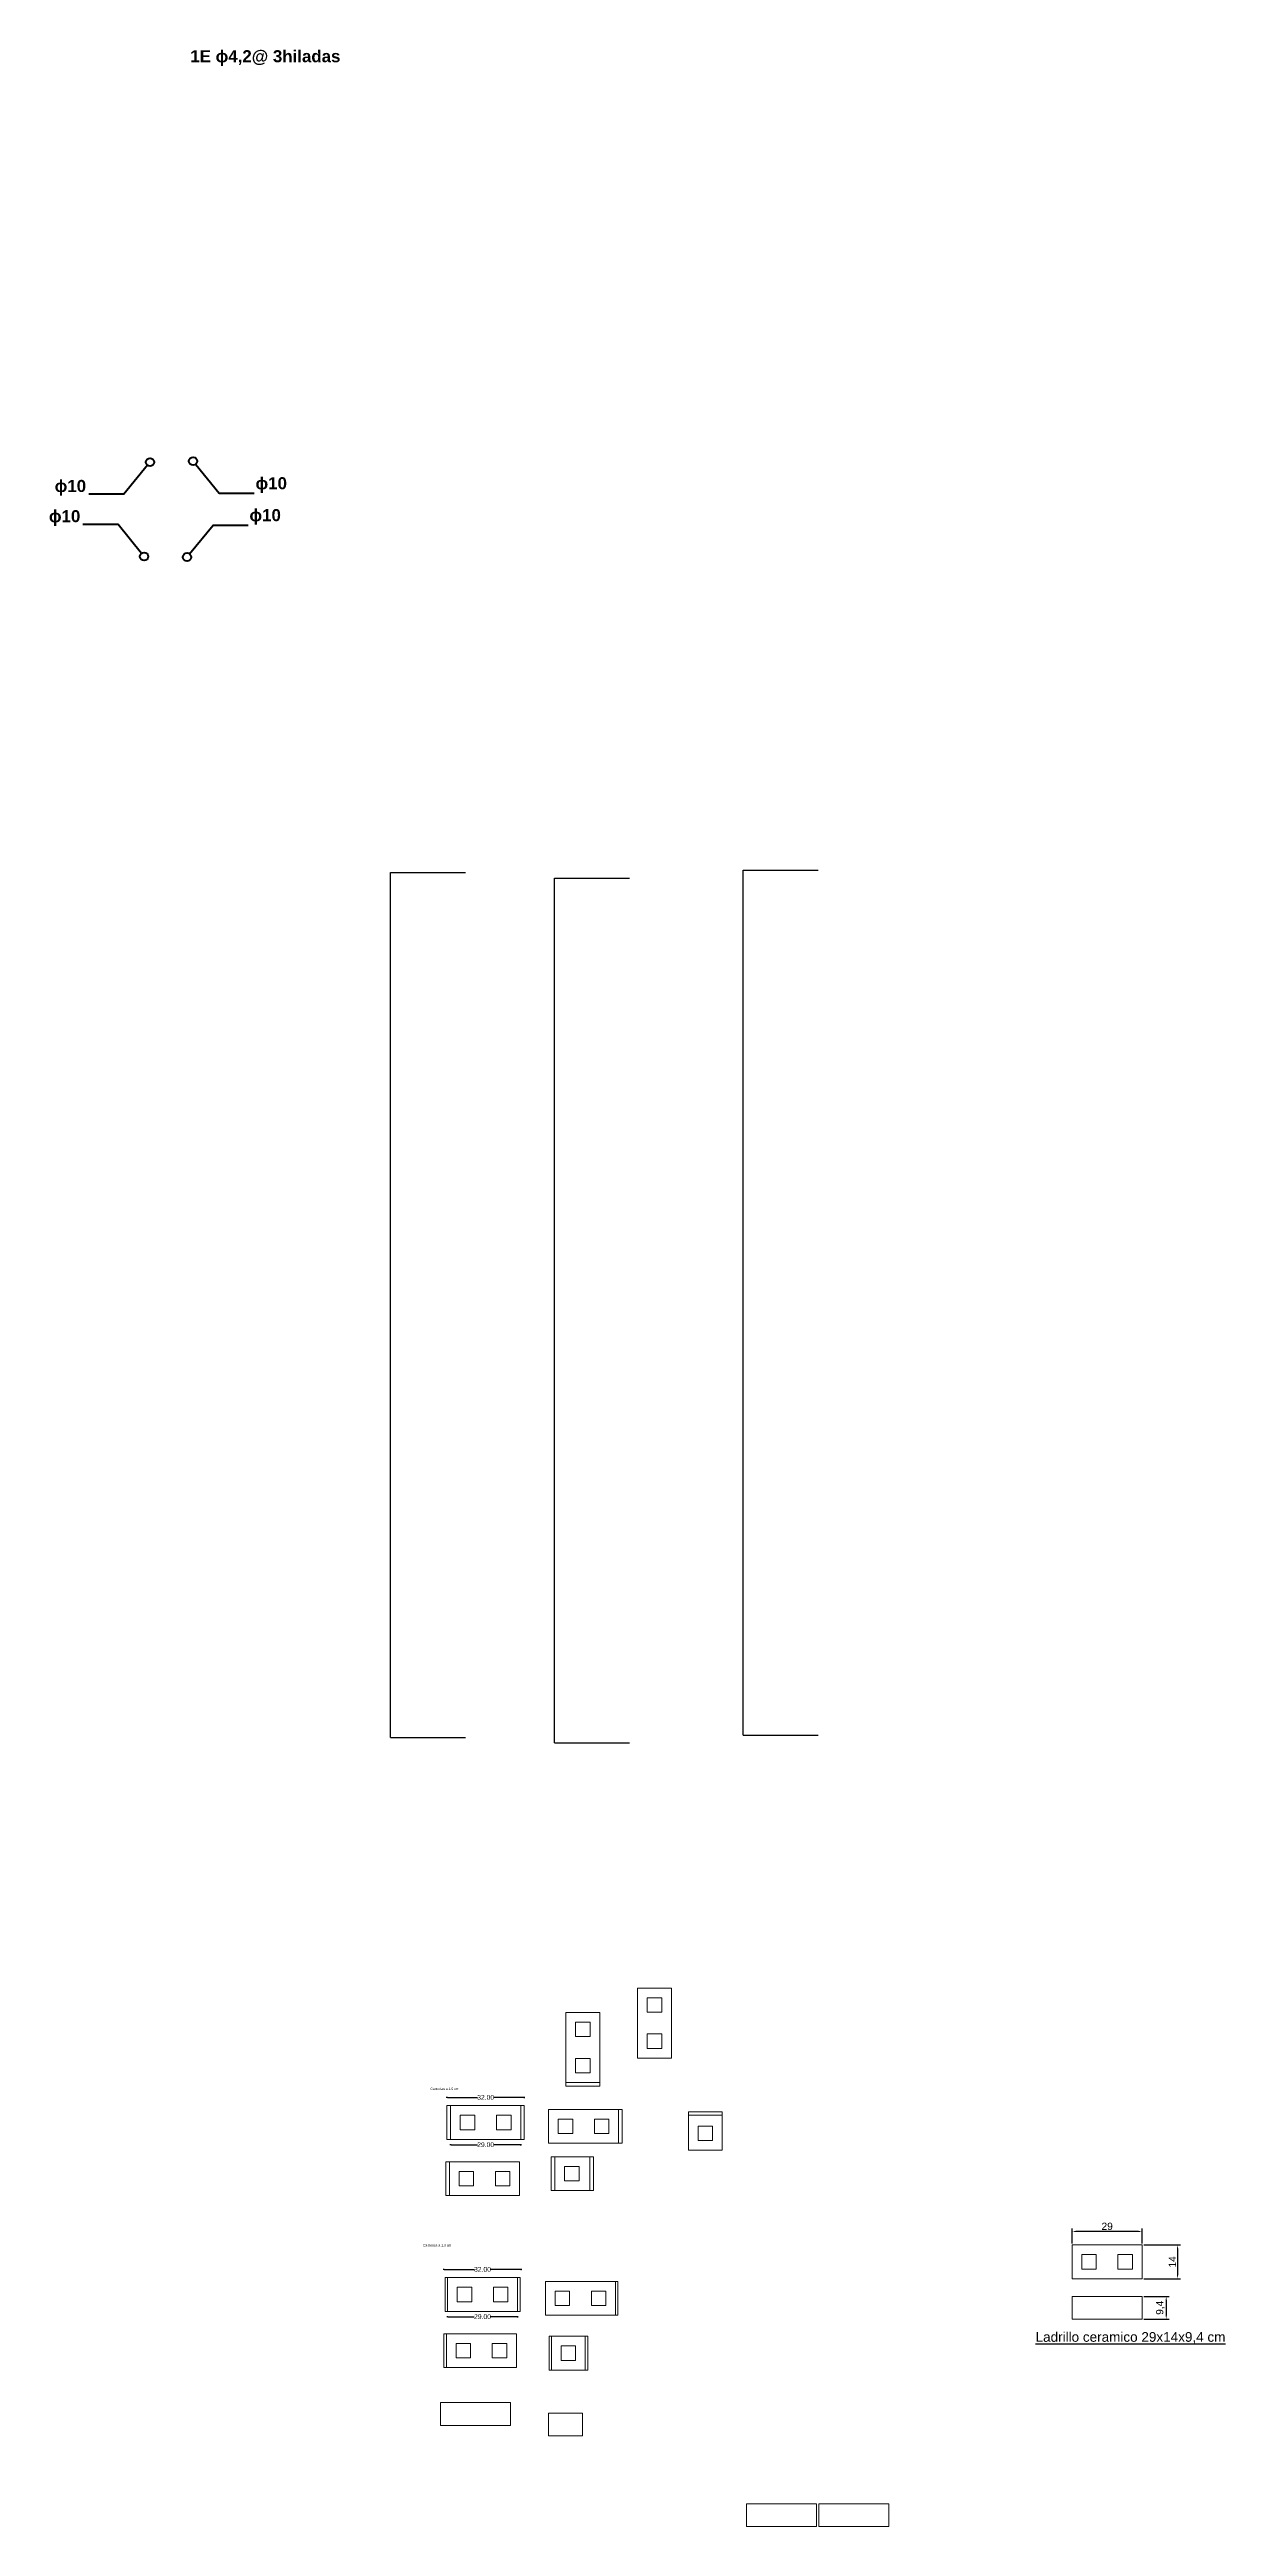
# Model space of a CAD drawing. Header units: centimetres. Extents: x 778 to 15841, y 1585 to 3584.
# Drawn here: x 1093 to 1579, y 2559 to 3584 of the extents above; entities that cross this region are included whole.
import ezdxf

# ---------------------------------------------------------------- set-up
doc = ezdxf.new("R2010")
doc.units = ezdxf.units.CM
doc.layers.get('DEFPOINTS').update_dxf_attribs({"color": 250})
doc.layers.add('armadura horizotal', color=7, linetype='Continuous', lineweight=30, true_color=0xff9eff)
doc.layers.add('Ceramico 1.0', color=7, linetype='Continuous', lineweight=5, true_color=0xc73200)
doc.layers.add('armadura vertical', color=6, linetype='Continuous', lineweight=30)
doc.layers.add('Ceramico 1.5', color=10, linetype='Continuous', lineweight=5)
doc.layers.add('Cotas', color=80, linetype='Continuous')
doc.layers.add('Texto', color=7, linetype='Continuous')
doc.styles.add('INTERARQ', font='arial.ttf')
doc.styles.get("Standard").update_dxf_attribs({"font": 'arial.ttf'})
doc.dimstyles.new('ESCALA_1-50', dxfattribs={"dimtxt": 2, "dimasz": 0.2, "dimexe": 0.18, "dimexo": 0.0625, "dimgap": 0, "dimtad": 0, "dimtih": 1, "dimtoh": 1, "dimzin": 0, "dimdsep": 46, "dimtxsty": 'INTERARQ', "dimblk": 'DIMTICK', "dimcen": 0, "dimse1": 1, "dimse2": 1, "dimclrd": 256, "dimclre": 1, "dimclrt": 2, "dimadec": 0, "dimazin": 0, "dimtfac": 4.5, "dimtofl": 0, "dimtmove": 2, "dimatfit": 3, "dimldrblk": 'DIMTICK', "dimfxl": 1, "dimtolj": 1, "dimtzin": 0, "dimarcsym": 0})
doc.dimstyles.new('ISO-25', dxfattribs={"dimtxt": 7.5, "dimasz": 2.5, "dimexe": 1.25, "dimexo": 0.625, "dimtad": 1, "dimtxsty": 'Standard', "dimcen": 2.5, "dimadec": 0, "dimazin": 0, "dimtfac": 1, "dimtmove": 0, "dimatfit": 3, "dimfxl": 1, "dimarcsym": 0})

msp = doc.modelspace()

# ---------------------------------------------------------------- texts
at = {"layer": 'armadura horizotal', "insert": (1145.117, 3584.065), "char_height": 5, "attachment_point": 1}
msp.add_mtext_dynamic_manual_height_columns('\\pxqc;{\\fArial|b1|i0|c0|p34;1E ϕ4,2@ 3hiladas}', width=73.64638, gutter_width=12.5, heights=[0], dxfattribs=at)
at = {"layer": 'armadura vertical', "char_height": 5, "attachment_point": 1}
for insert in [(1094.745, 3406.174), (1177.871, 3407.292), (1092.361, 3393.669), (1175.354, 3394.088)]:
    msp.add_mtext_dynamic_manual_height_columns('{\\fArial|b1|i0|c0|p34;ϕ10 }', width=6.97594, gutter_width=12.5, heights=[2.665], dxfattribs=dict(at, insert=insert))
at = {"layer": 'Texto', "lineweight": 20, "char_height": 1, "attachment_point": 1}
for s, insert in [('\\pxtc2;{\\fArial|b0|i0|c162|p34;Canterias a 1.5 cm}', (1250.217, 2740.643)), ('\\pxtc2;{\\fArial|b0|i0|c162|p34;Canterias a 1.}0{\\fArial|b0|i0|c162|p34; cm}', (1247.167, 2675.855))]:
    msp.add_mtext_dynamic_manual_height_columns(s, width=18.50955, gutter_width=1.219, heights=[3.428], dxfattribs=dict(at, insert=insert))
at = {"layer": 'Texto', "insert": (1500.672, 2639.428), "char_height": 4, "attachment_point": 1}
msp.add_mtext_dynamic_manual_height_columns('\\pxt8;{\\LLadrillo ceramico 29x14x9,4 cm}', width=87.20079, gutter_width=12.5, heights=[28.079], dxfattribs=at)

# ---------------------------------------------------------------- blocks, each defined once
blk = doc.blocks.new('DIMTICK')
at = {"color": 1}
for p, q in [((-1, 0), (1, 0)), ((0, 1), (0, -1))]:
    blk.add_line(p, q, dxfattribs=at)
at = {"color": 3, "const_width": 0.141}
blk.add_lwpolyline([(0.7, 0.7), (-0.7, -0.7)], dxfattribs=at)
blk = doc.blocks.new('*D2')
at = {"layer": 'Cotas', "lineweight": -2, "transparency": 16777216}
for p, q in [((1257.3, 2736.6), (1269.7, 2736.6)), ((1288.9, 2736.6), (1276.5, 2736.6))]:
    blk.add_line(p, q, dxfattribs=at)
at = {"layer": 'DEFPOINTS', "color": 0, "transparency": 16777216}
for p in [(1257.1, 2733.2), (1289.1, 2736.6), (1289.1, 2733.2)]:
    blk.add_point(p, dxfattribs=at)
at = {"layer": 'Cotas', "lineweight": -2, "transparency": 16777216, "xscale": 0.2, "yscale": 0.2, "zscale": 0.2, "rotation": 180}
blk.add_blockref('DIMTICK', (1257.1, 2736.6), dxfattribs=at)
at = {"layer": 'Cotas', "lineweight": -2, "transparency": 16777216, "xscale": 0.2, "yscale": 0.2, "zscale": 0.2}
blk.add_blockref('DIMTICK', (1289.1, 2736.6), dxfattribs=at)
at = {"layer": 'Cotas', "color": 2, "lineweight": 20, "transparency": 16777216, "insert": (1273.1, 2736.6), "char_height": 2, "attachment_point": 5, "style": 'INTERARQ'}
blk.add_mtext('\\A1;32.00', dxfattribs=at)
blk = doc.blocks.new('*D3')
at = {"layer": 'Cotas', "lineweight": -2, "transparency": 16777216}
for p, q in [((1258.8, 2717), (1269.7, 2717)), ((1287.4, 2717), (1276.5, 2717))]:
    blk.add_line(p, q, dxfattribs=at)
at = {"layer": 'DEFPOINTS', "color": 0, "transparency": 16777216}
for p in [(1258.6, 2719.2), (1287.6, 2719.2), (1287.6, 2717)]:
    blk.add_point(p, dxfattribs=at)
at = {"layer": 'Cotas', "lineweight": -2, "transparency": 16777216, "xscale": 0.2, "yscale": 0.2, "zscale": 0.2, "rotation": 180}
blk.add_blockref('DIMTICK', (1258.6, 2717), dxfattribs=at)
at = {"layer": 'Cotas', "lineweight": -2, "transparency": 16777216, "xscale": 0.2, "yscale": 0.2, "zscale": 0.2}
blk.add_blockref('DIMTICK', (1287.6, 2717), dxfattribs=at)
at = {"layer": 'Cotas', "color": 2, "lineweight": 20, "transparency": 16777216, "insert": (1273.1, 2717), "char_height": 2, "attachment_point": 5, "style": 'INTERARQ'}
blk.add_mtext('\\A1;29.00', dxfattribs=at)
blk = doc.blocks.new('*D5')
at = {"layer": 'Cotas', "lineweight": -2, "transparency": 16777216}
for p, q in [((1256, 2665.4), (1268.5, 2665.4)), ((1287.6, 2665.4), (1275.2, 2665.4))]:
    blk.add_line(p, q, dxfattribs=at)
at = {"layer": 'DEFPOINTS', "color": 0, "transparency": 16777216}
for p in [(1255.8, 2662), (1287.8, 2665.4), (1287.8, 2662)]:
    blk.add_point(p, dxfattribs=at)
at = {"layer": 'Cotas', "lineweight": -2, "transparency": 16777216, "xscale": 0.2, "yscale": 0.2, "zscale": 0.2, "rotation": 180}
blk.add_blockref('DIMTICK', (1255.8, 2665.4), dxfattribs=at)
at = {"layer": 'Cotas', "lineweight": -2, "transparency": 16777216, "xscale": 0.2, "yscale": 0.2, "zscale": 0.2}
blk.add_blockref('DIMTICK', (1287.8, 2665.4), dxfattribs=at)
at = {"layer": 'Cotas', "color": 2, "lineweight": 20, "transparency": 16777216, "insert": (1271.8, 2665.4), "char_height": 2, "attachment_point": 5, "style": 'INTERARQ'}
blk.add_mtext('\\A1;32.00', dxfattribs=at)
blk = doc.blocks.new('*D6')
at = {"layer": 'Cotas', "lineweight": -2, "transparency": 16777216}
for p, q in [((1257.5, 2645.8), (1268.4, 2645.8)), ((1286.1, 2645.8), (1275.2, 2645.8))]:
    blk.add_line(p, q, dxfattribs=at)
at = {"layer": 'DEFPOINTS', "color": 0, "transparency": 16777216}
for p in [(1257.3, 2648), (1286.3, 2648), (1286.3, 2645.8)]:
    blk.add_point(p, dxfattribs=at)
at = {"layer": 'Cotas', "lineweight": -2, "transparency": 16777216, "xscale": 0.2, "yscale": 0.2, "zscale": 0.2, "rotation": 180}
blk.add_blockref('DIMTICK', (1257.3, 2645.8), dxfattribs=at)
at = {"layer": 'Cotas', "lineweight": -2, "transparency": 16777216, "xscale": 0.2, "yscale": 0.2, "zscale": 0.2}
blk.add_blockref('DIMTICK', (1286.3, 2645.8), dxfattribs=at)
at = {"layer": 'Cotas', "color": 2, "lineweight": 20, "transparency": 16777216, "insert": (1271.8, 2645.8), "char_height": 2, "attachment_point": 5, "style": 'INTERARQ'}
blk.add_mtext('\\A1;29.00', dxfattribs=at)
blk = doc.blocks.new('*D228')
at = {"layer": 'Cotas', "color": 0, "lineweight": -2, "transparency": 16777216}
for p, q in [((1545.4, 2675.5), (1560.7, 2675.5)), ((1559.4, 2674), (1559.4, 2663)), ((1545.4, 2661.5), (1560.7, 2661.5))]:
    blk.add_line(p, q, dxfattribs=at)
at = {"layer": 'Cotas', "color": 0, "transparency": 16777216}
for points in [[(1559.2, 2674), (1559.7, 2674), (1559.4, 2675.5)], [(1559.2, 2663), (1559.7, 2663), (1559.4, 2661.5)]]:
    blk.add_solid(points, dxfattribs=at)
at = {"layer": 'DEFPOINTS', "color": 0, "transparency": 16777216}
for p in [(1544.8, 2675.5), (1544.8, 2661.5), (1559.4, 2661.5)]:
    blk.add_point(p, dxfattribs=at)
at = {"layer": 'Cotas', "color": 0, "transparency": 16777216, "insert": (1557.3, 2668.5), "char_height": 3, "attachment_point": 5, "rotation": 90}
blk.add_mtext('14', dxfattribs=at)
blk = doc.blocks.new('*D229')
at = {"layer": 'Cotas', "color": 0, "lineweight": -2, "transparency": 16777216}
for p, q in [((1515.8, 2676.1), (1515.8, 2682.3)), ((1543.3, 2681.1), (1517.3, 2681.1)), ((1544.8, 2676.1), (1544.8, 2682.3))]:
    blk.add_line(p, q, dxfattribs=at)
at = {"layer": 'Cotas', "color": 0, "transparency": 16777216}
for points in [[(1517.3, 2681.3), (1517.3, 2680.8), (1515.8, 2681.1)], [(1543.3, 2681.3), (1543.3, 2680.8), (1544.8, 2681.1)]]:
    blk.add_solid(points, dxfattribs=at)
at = {"layer": 'DEFPOINTS', "color": 0, "transparency": 16777216}
for p in [(1515.8, 2681.1), (1515.8, 2675.5), (1544.8, 2675.5)]:
    blk.add_point(p, dxfattribs=at)
at = {"layer": 'Cotas', "color": 0, "transparency": 16777216, "insert": (1530.3, 2683.2), "char_height": 3, "attachment_point": 5}
blk.add_mtext('29', dxfattribs=at)
blk = doc.blocks.new('*D230')
at = {"layer": 'Cotas', "color": 0, "lineweight": -2, "transparency": 16777216}
for p, q in [((1545.4, 2654.2), (1556, 2654.2)), ((1554.7, 2652.7), (1554.7, 2646.3)), ((1545.4, 2644.8), (1556, 2644.8))]:
    blk.add_line(p, q, dxfattribs=at)
at = {"layer": 'Cotas', "color": 0, "transparency": 16777216}
for points in [[(1554.5, 2652.7), (1555, 2652.7), (1554.7, 2654.2)], [(1554.5, 2646.3), (1555, 2646.3), (1554.7, 2644.8)]]:
    blk.add_solid(points, dxfattribs=at)
at = {"layer": 'DEFPOINTS', "color": 0, "transparency": 16777216}
for p in [(1544.8, 2654.2), (1544.8, 2644.8), (1554.7, 2644.8)]:
    blk.add_point(p, dxfattribs=at)
at = {"layer": 'Cotas', "color": 0, "transparency": 16777216, "insert": (1552.3, 2649.5), "char_height": 3, "attachment_point": 5, "rotation": 90}
blk.add_mtext('9,4', dxfattribs=at)

# ---------------------------------------------------------------- dimensions: what is measured, and where the dimension line sits
at = {"layer": 'Cotas', "lineweight": 20}
for base, p1, p2, picture, middle in [((1289.099, 2736.608), (1257.099, 2733.183), (1289.099, 2733.183), '*D2', (1273.099, 2736.608)), ((1287.599, 2717.015), (1258.599, 2719.183), (1287.599, 2719.183), '*D3', (1273.099, 2717.015)), ((1287.822, 2665.41), (1255.822, 2661.985), (1287.822, 2661.985), '*D5', (1271.822, 2665.41)), ((1286.322, 2645.817), (1257.322, 2647.985), (1286.322, 2647.985), '*D6', (1271.822, 2645.817))]:
    dim = msp.add_linear_dim(base=base, p1=p1, p2=p2, dimstyle='ESCALA_1-50', dxfattribs=at)
    dim.commit()
    dim.dimension.update_dxf_attribs({"geometry": picture, "text_midpoint": middle})
at = {"layer": 'Cotas'}
dim = msp.add_linear_dim(base=(1515.777, 2681.066), p1=(1544.777, 2675.492), p2=(1515.777, 2675.492), dimstyle='ISO-25', override={"dimtxt": 3, "dimasz": 1.5}, dxfattribs=at)
dim.commit()
dim.dimension.update_dxf_attribs({"geometry": '*D229', "text_midpoint": (1530.277, 2683.223)})
for base, p1, p2, picture, middle in [((1559.401, 2661.492), (1544.777, 2675.492), (1544.777, 2661.492), '*D228', (1557.27, 2668.492)), ((1554.748, 2644.77), (1544.777, 2654.17), (1544.777, 2644.77), '*D230', (1552.32, 2649.47))]:
    dim = msp.add_linear_dim(base=base, p1=p1, p2=p2, angle=90, dimstyle='ISO-25', override={"dimtxt": 3, "dimasz": 1.5}, dxfattribs=at)
    dim.commit()
    dim.dimension.update_dxf_attribs({"geometry": picture, "text_midpoint": middle})

# ---------------------------------------------------------------- linework, layer by layer
at = {"layer": 'armadura vertical'}
for p, q in [((1233.747, 2885.625), (1233.747, 3243.625)), ((1233.747, 3243.625), (1264.747, 3243.625)), ((1301.625, 2883.305), (1301.625, 3241.305)), ((1301.625, 3241.305), (1332.625, 3241.305)), ((1379.651, 2886.589), (1379.651, 3244.589)), ((1379.651, 3244.589), (1410.651, 3244.589)), ((1233.747, 2885.625), (1264.747, 2885.625)), ((1301.625, 2883.305), (1332.625, 2883.305)), ((1379.651, 2886.589), (1410.651, 2886.589))]:
    msp.add_line(p, q, dxfattribs=at)
at = {"layer": 'armadura vertical', "lineweight": 40}
for points in [[(1133.135, 3412.212), (1123.424, 3400.287), (1108.91, 3400.287)], [(1153.105, 3412.605), (1162.817, 3400.68), (1177.331, 3400.68)], [(1130.688, 3375.776), (1120.976, 3387.701), (1106.462, 3387.701)], [(1150.589, 3375.551), (1160.3, 3387.476), (1174.814, 3387.476)]]:
    msp.add_lwpolyline(points, dxfattribs=at)
for centre in [(1134.212, 3413.534), (1152.029, 3413.927), (1131.764, 3374.454), (1149.512, 3374.23)]:
    msp.add_circle(centre, 1.704, dxfattribs=at)
at = {"layer": 'Ceramico 1.0', "lineweight": 20}
for p, q in [((1515.777, 2675.492), (1544.777, 2675.492)), ((1515.777, 2661.492), (1515.777, 2675.492)), ((1544.777, 2675.492), (1544.777, 2661.492)), ((1257.322, 2661.985), (1286.322, 2661.985)), ((1257.322, 2647.985), (1257.322, 2661.985)), ((1286.322, 2661.985), (1286.322, 2647.985)), ((1297.855, 2660.406), (1326.855, 2660.406)), ((1297.855, 2646.406), (1297.855, 2660.406)), ((1326.855, 2660.406), (1326.855, 2646.406)), ((1544.777, 2661.492), (1515.777, 2661.492)), ((1286.322, 2647.985), (1257.322, 2647.985)), ((1326.855, 2646.406), (1297.855, 2646.406)), ((1256.843, 2638.715), (1285.843, 2638.715)), ((1256.843, 2624.715), (1256.843, 2638.715)), ((1285.843, 2638.715), (1285.843, 2624.715)), ((1285.843, 2624.715), (1256.843, 2624.715))]:
    msp.add_line(p, q, dxfattribs=at)
at = {"layer": 'Ceramico 1.0'}
for p, q in [((1257.322, 2661.985), (1256.322, 2661.985)), ((1256.322, 2661.985), (1256.322, 2647.985)), ((1286.322, 2661.985), (1287.322, 2661.985)), ((1287.322, 2661.985), (1287.322, 2647.985)), ((1326.855, 2660.406), (1326.855, 2660.406)), ((1326.855, 2660.406), (1327.855, 2660.406)), ((1327.855, 2660.406), (1327.855, 2646.406)), ((1256.322, 2647.985), (1257.322, 2647.985)), ((1287.322, 2647.985), (1286.322, 2647.985)), ((1327.855, 2646.406), (1326.855, 2646.406)), ((1256.843, 2638.715), (1255.843, 2638.715)), ((1255.843, 2638.715), (1255.843, 2624.715)), ((1300.326, 2637.719), (1299.326, 2637.719)), ((1299.326, 2637.719), (1299.326, 2623.719)), ((1314.326, 2637.719), (1315.326, 2637.719)), ((1315.326, 2637.719), (1315.326, 2623.719)), ((1255.843, 2624.715), (1256.843, 2624.715)), ((1299.326, 2623.719), (1300.326, 2623.719)), ((1315.326, 2623.719), (1314.326, 2623.719))]:
    msp.add_line(p, q, dxfattribs=at)
at = {"layer": 'Ceramico 1.0', "lineweight": 20}
for points in [[(1525.777, 2671.492), (1519.777, 2671.492), (1519.777, 2665.492), (1525.777, 2665.492)], [(1540.777, 2671.492), (1534.777, 2671.492), (1534.777, 2665.492), (1540.777, 2665.492)], [(1267.322, 2657.985), (1261.322, 2657.985), (1261.322, 2651.985), (1267.322, 2651.985)], [(1282.322, 2657.985), (1276.322, 2657.985), (1276.322, 2651.985), (1282.322, 2651.985)], [(1307.855, 2656.406), (1301.855, 2656.406), (1301.855, 2650.406), (1307.855, 2650.406)], [(1322.855, 2656.406), (1316.855, 2656.406), (1316.855, 2650.406), (1322.855, 2650.406)], [(1266.843, 2634.715), (1260.843, 2634.715), (1260.843, 2628.715), (1266.843, 2628.715)], [(1281.843, 2634.715), (1275.843, 2634.715), (1275.843, 2628.715), (1281.843, 2628.715)], [(1310.326, 2633.719), (1304.326, 2633.719), (1304.326, 2627.719), (1310.326, 2627.719)]]:
    msp.add_lwpolyline(points, close=True, dxfattribs=at)
at = {"layer": 'Ceramico 1.0'}
for points in [[(1544.777, 2654.17), (1544.777, 2644.77), (1515.777, 2644.77), (1515.777, 2654.17)], [(1300.326, 2623.719), (1314.326, 2623.719), (1314.326, 2637.719), (1300.326, 2637.719)], [(1283.443, 2610.229), (1283.443, 2600.829), (1254.443, 2600.829), (1254.443, 2610.229)], [(1313.116, 2605.838), (1313.116, 2596.438), (1299.116, 2596.438), (1299.116, 2605.838)], [(1410.003, 2568.373), (1410.003, 2558.973), (1381.003, 2558.973), (1381.003, 2568.373)], [(1440.003, 2568.373), (1440.003, 2558.973), (1411.003, 2558.973), (1411.003, 2568.373)]]:
    msp.add_lwpolyline(points, close=True, dxfattribs=at)
at = {"layer": 'Ceramico 1.5', "lineweight": 20}
for p, q in [((1335.961, 2752.848), (1335.961, 2781.848)), ((1335.961, 2781.848), (1349.961, 2781.848)), ((1349.961, 2781.848), (1349.961, 2752.848)), ((1306.344, 2742.738), (1306.344, 2771.738)), ((1306.344, 2771.738), (1320.344, 2771.738)), ((1320.344, 2771.738), (1320.344, 2742.738)), ((1349.961, 2752.848), (1335.961, 2752.848)), ((1320.344, 2742.738), (1306.344, 2742.738)), ((1306.344, 2741.238), (1306.344, 2742.738)), ((1320.344, 2741.238), (1306.344, 2741.238)), ((1320.344, 2742.738), (1320.344, 2741.238)), ((1258.599, 2733.183), (1257.099, 2733.183)), ((1257.099, 2733.183), (1257.099, 2719.183)), ((1258.599, 2733.183), (1287.599, 2733.183)), ((1258.599, 2719.183), (1258.599, 2733.183)), ((1287.599, 2733.183), (1287.599, 2719.183)), ((1287.599, 2733.183), (1289.099, 2733.183)), ((1289.099, 2733.183), (1289.099, 2719.183)), ((1299.132, 2731.604), (1328.132, 2731.604)), ((1299.132, 2717.604), (1299.132, 2731.604)), ((1328.132, 2731.604), (1328.132, 2717.604)), ((1328.132, 2731.604), (1329.632, 2731.604)), ((1329.632, 2731.604), (1329.632, 2717.604)), ((1257.099, 2719.183), (1258.599, 2719.183)), ((1287.599, 2719.183), (1258.599, 2719.183)), ((1289.099, 2719.183), (1287.599, 2719.183)), ((1328.132, 2717.604), (1299.132, 2717.604)), ((1329.632, 2717.604), (1328.132, 2717.604)), ((1258.12, 2709.914), (1256.62, 2709.914)), ((1256.62, 2709.914), (1256.62, 2695.914)), ((1258.12, 2709.914), (1287.12, 2709.914)), ((1258.12, 2695.914), (1258.12, 2709.914)), ((1287.12, 2709.914), (1287.12, 2695.914)), ((1256.62, 2695.914), (1258.12, 2695.914)), ((1287.12, 2695.914), (1258.12, 2695.914))]:
    msp.add_line(p, q, dxfattribs=at)
at = {"layer": 'Ceramico 1.5'}
for p, q in [((1371.004, 2730.681), (1357.004, 2730.681)), ((1357.004, 2730.681), (1357.004, 2729.181)), ((1371.004, 2729.181), (1371.004, 2730.681)), ((1301.777, 2712.011), (1300.277, 2712.011)), ((1300.277, 2712.011), (1300.277, 2698.011)), ((1317.777, 2712.011), (1316.277, 2712.011)), ((1317.777, 2698.011), (1317.777, 2712.011)), ((1300.277, 2698.011), (1301.777, 2698.011)), ((1316.277, 2698.011), (1317.777, 2698.011))]:
    msp.add_line(p, q, dxfattribs=at)
at = {"layer": 'Ceramico 1.5', "lineweight": 20}
for points in [[(1345.961, 2771.848), (1345.961, 2777.848), (1339.961, 2777.848), (1339.961, 2771.848)], [(1316.344, 2761.738), (1316.344, 2767.738), (1310.344, 2767.738), (1310.344, 2761.738)], [(1345.961, 2756.848), (1345.961, 2762.848), (1339.961, 2762.848), (1339.961, 2756.848)], [(1316.344, 2746.738), (1316.344, 2752.738), (1310.344, 2752.738), (1310.344, 2746.738)], [(1268.599, 2729.183), (1262.599, 2729.183), (1262.599, 2723.183), (1268.599, 2723.183)], [(1283.599, 2729.183), (1277.599, 2729.183), (1277.599, 2723.183), (1283.599, 2723.183)], [(1309.132, 2727.604), (1303.132, 2727.604), (1303.132, 2721.604), (1309.132, 2721.604)], [(1324.132, 2727.604), (1318.132, 2727.604), (1318.132, 2721.604), (1324.132, 2721.604)], [(1361.004, 2724.681), (1361.004, 2718.681), (1367.004, 2718.681), (1367.004, 2724.681)], [(1311.777, 2708.011), (1305.777, 2708.011), (1305.777, 2702.011), (1311.777, 2702.011)], [(1268.12, 2705.914), (1262.12, 2705.914), (1262.12, 2699.914), (1268.12, 2699.914)], [(1283.12, 2705.914), (1277.12, 2705.914), (1277.12, 2699.914), (1283.12, 2699.914)]]:
    msp.add_lwpolyline(points, close=True, dxfattribs=at)
at = {"layer": 'Ceramico 1.5'}
for points in [[(1371.004, 2714.681), (1371.004, 2729.181), (1357.004, 2729.181), (1357.004, 2714.681)], [(1301.777, 2698.011), (1316.277, 2698.011), (1316.277, 2712.011), (1301.777, 2712.011)]]:
    msp.add_lwpolyline(points, close=True, dxfattribs=at)

msp.set_redraw_order([(e.dxf.handle, doc.entitydb.next_handle()) for e in msp.query("TEXT MTEXT ATTDEF DIMENSION ARC_DIMENSION")])  # texts and dimensions are drawn at this point

doc.saveas('drawing.dxf')
